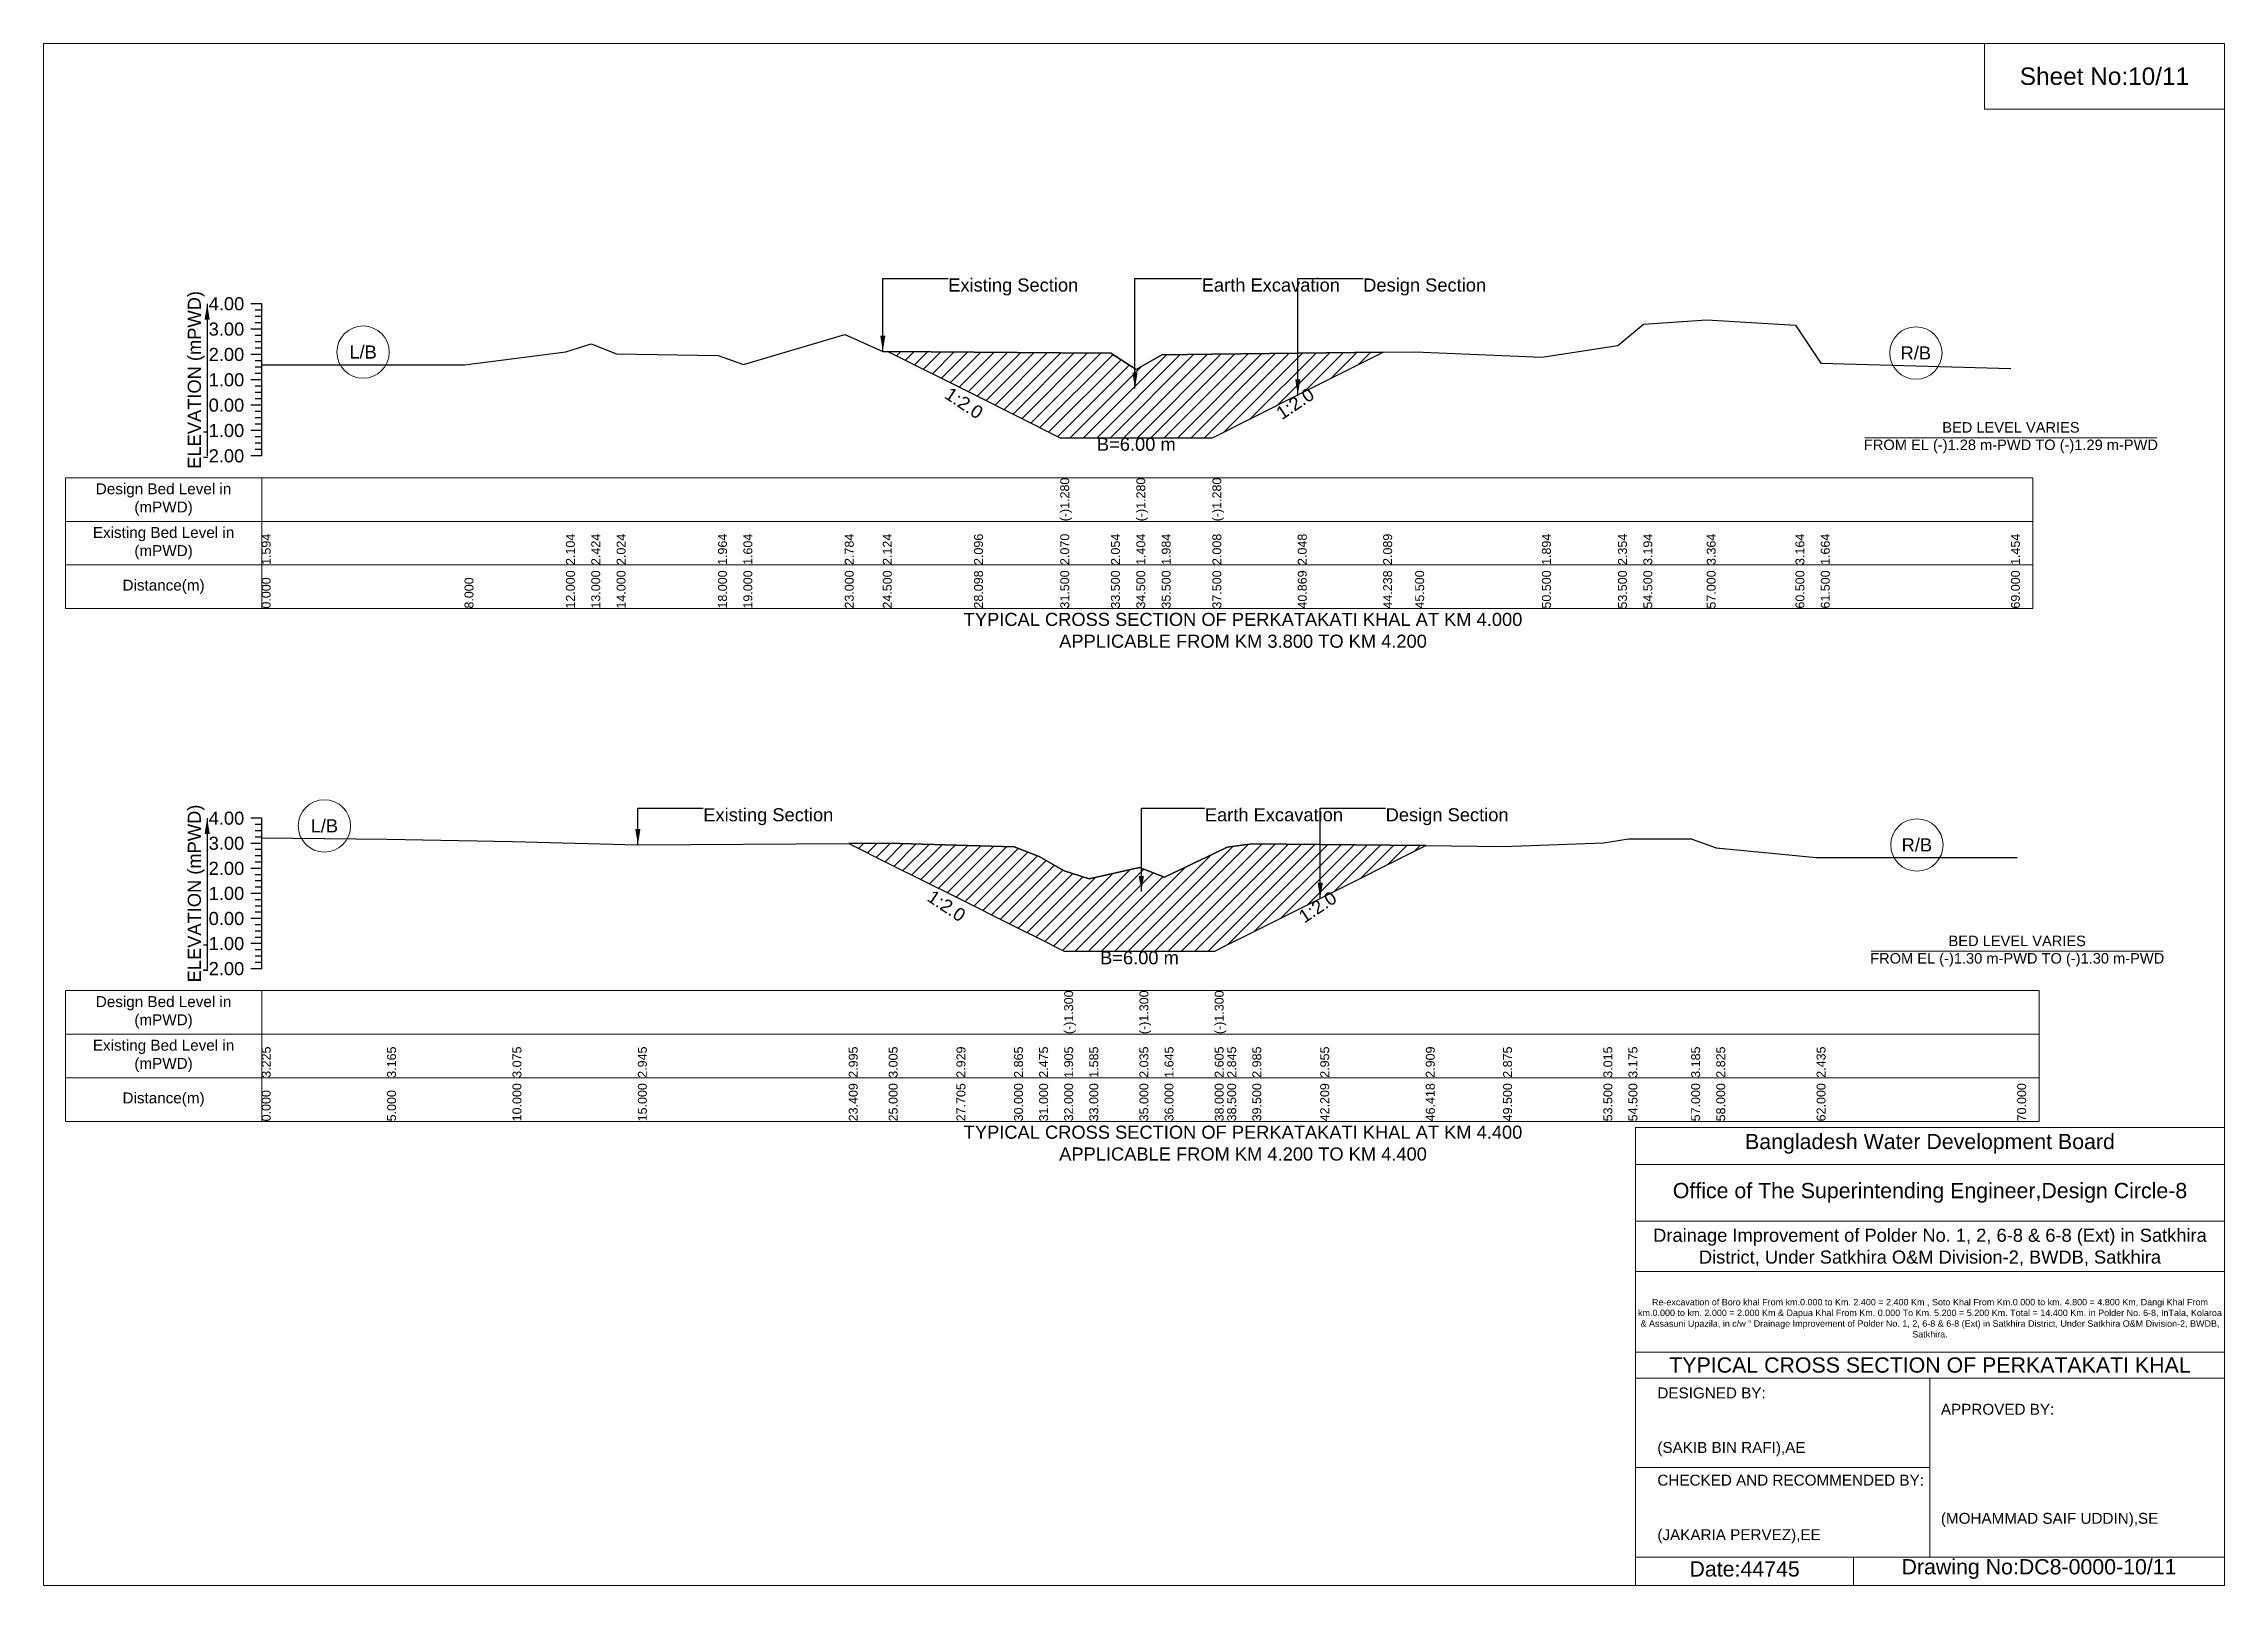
# Model space of a CAD drawing. Header units: inches. Extents: x 91000 to 208000, y -5656 to 20000.
# Drawn here: x 190000 to 198000, y -5656 to 0 of the extents above; entities that cross this region are included whole.
import ezdxf

# ---------------------------------------------------------------- set-up
doc = ezdxf.new("R2010")
doc.units = ezdxf.units.IN
doc.header["$LTSCALE"] = 7
doc.header["$MEASUREMENT"] = 0
for name, color, linetype, lineweight in [('Cross section Data Border', 7, 'Continuous', 9), ('Cross Section Labels', 7, 'Continuous', 9), ('Existing_Bed_Level for Xsection', 7, 'Continuous', 25)]:
    doc.layers.add(name, color=color, linetype=linetype, lineweight=lineweight)
doc.styles.get("Standard").update_dxf_attribs({"font": 'arial.ttf'})
doc.dimstyles.get("Standard").update_dxf_attribs({"dimtxt": 0.18, "dimasz": 0.18, "dimexe": 0.18, "dimexo": 0.0625, "dimgap": 0.09, "dimtad": 0, "dimtih": 1, "dimtoh": 1, "dimdec": 4, "dimzin": 0, "dimdsep": 46, "dimtxsty": 'Standard', "dimcen": 0.09, "dimadec": 0, "dimazin": 0, "dimtfac": 1, "dimtdec": 4, "dimtofl": 0, "dimtmove": 0, "dimatfit": 3, "dimfxl": 1, "dimtolj": 1, "dimtzin": 0, "dimarcsym": 0})

msp = doc.modelspace()

# ---------------------------------------------------------------- texts
at = {"layer": 'Cross section Data Border', "char_height": 40, "width": 640, "attachment_point": 5}
for s, insert in [('Design Bed Level in (mPWD)', (190440, -1672.6)), ('Existing Bed Level in (mPWD)', (190440, -1832.6)), ('Distance(m)', (190440, -1992.6)), ('Design Bed Level in (mPWD)', (190440, -3553.8)), ('Existing Bed Level in (mPWD)', (190440, -3713.8)), ('Distance(m)', (190440, -3873.8))]:
    msp.add_mtext(s, dxfattribs=dict(at, insert=insert))
at = {"layer": 'Cross Section Labels'}
for s, insert, char_height, attachment_point in [('Sheet No:10/11', (197560, -120), 64, 5), ('Existing Section', (193318.5, -861.6), 48, 1), ('Earth Excavation', (194248.5, -861.6), 48, 1), ('Design Section', (194840.8, -861.6), 48, 1), ('L/B', (191172, -1131.8), 48, 5), ('R/B', (196868.2, -1135.1), 48, 5), ('BED LEVEL VARIES ^JFROM EL (-)1.28 m-PWD TO (-)1.29 m-PWD', (197217, -1445.6), 38.4, 5), ('B=6.00 m', (194008.5, -1445.6), 48, 2), ('TYPICAL CROSS SECTION OF PERKATAKATI KHAL AT KM 4.000^JAPPLICABLE FROM KM 3.800 TO KM 4.200', (194400, -2152.6), 48, 5), ('L/B', (191030, -2869.9), 48, 5), ('Existing Section', (192420, -2805), 48, 1), ('Earth Excavation', (194260, -2805), 48, 1), ('Design Section', (194923.2, -2805), 48, 1), ('R/B', (196872, -2939.8), 48, 5), ('BED LEVEL VARIES ^JFROM EL (-)1.30 m-PWD TO (-)1.30 m-PWD', (197240, -3329.4), 38.4, 5), ('B=6.00 m', (194020, -3329.4), 48, 2), ('TYPICAL CROSS SECTION OF PERKATAKATI KHAL AT KM 4.400^JAPPLICABLE FROM KM 4.200 TO KM 4.400', (194400, -4033.8), 48, 5), ('Bangladesh Water Development Board', (196920, -4036), 56, 5), ('Office of The Superintending Engineer,Design Circle-8', (196920, -4216), 56, 5)]:
    msp.add_mtext(s, dxfattribs=dict(at, insert=insert, char_height=char_height, attachment_point=attachment_point))
at = {"layer": 'Cross Section Labels', "char_height": 48, "attachment_point": 2}
for insert, rotation in [((193389.8, -1299), 326.30993), ((194577.6, -1300.6), 33.69007), ((193325.8, -3143.3), 326.30993), ((194660.2, -3147.3), 33.69007)]:
    msp.add_mtext('1:2.0', dxfattribs=dict(at, insert=insert, rotation=rotation))
at = {"layer": 'Cross Section Labels'}
for s, insert, char_height, width, attachment_point in [('Drainage Improvement of Polder No. 1, 2, 6-8 & 6-8 (Ext) in Satkhira District, Under Satkhira O&M Division-2, BWDB, Satkhira', (196920, -4416), 48, 2240, 5), ('Re-excavation of Boro khal From km.0.000 to Km. 2.400 = 2.400 Km , Soto Khal From Km.0.000 to km. 4.800 = 4.800 Km, Dangi Khal From km.0.000 to km. 2.000 = 2.000 Km & Dapua Khal From Km. 0.000 To Km. 5.200 = 5.200 Km. Total = 14.400 Km. in Polder No. 6-8, InTala, Kolaroa & Assasuni Upazila, in c/w “ Drainage Improvement of Polder No. 1, 2, 6-8 & 6-8 (Ext) in Satkhira District, Under Satkhira O&M Division-2, BWDB, Satkhira.', (196920, -4676), 23.565, 2160, 5), ('TYPICAL CROSS SECTION OF PERKATAKATI KHAL', (196920, -4848), 56, 2240, 5), ('DESIGNED BY:^J^J^J(SAKIB BIN RAFI),AE', (195920, -5056), 40, 1120, 4), ('APPROVED BY:^J^J^J^J^J^J(MOHAMMAD SAIF UDDIN),SE', (196960, -5216), 40, 1120, 4), ('CHECKED AND RECOMMENDED BY:^J^J^J(JAKARIA PERVEZ),EE', (195920, -5376), 40, 1120, 4), ('Date:44745', (196240, -5596), 56, 1120, 5), ('Drawing No:DC8-0000-10/11', (197320, -5596), 56, 1760, 5)]:
    msp.add_mtext(s, dxfattribs=dict(at, insert=insert, char_height=char_height, width=width, attachment_point=attachment_point))
at = {"layer": 'Existing_Bed_Level for Xsection', "rotation": 90}
for s, insert, char_height, attachment_point in [('ELEVATION (mPWD)', (190560, -1233.6), 48, 5), ('(-)1.280', (193729.5, -1752.6), 32.8, 1), ('(-)1.280', (194008.5, -1752.6), 32.8, 1), ('(-)1.280', (194287.5, -1752.6), 32.8, 1), ('1.594', (190800, -1912.6), 32.8, 1), ('2.104', (191916, -1912.6), 32.8, 1), ('2.424', (192009, -1912.6), 32.8, 1), ('2.024', (192102, -1912.6), 32.8, 1), ('1.964', (192474, -1912.6), 32.8, 1), ('1.604', (192567, -1912.6), 32.8, 1), ('2.784', (192939, -1912.6), 32.8, 1), ('2.124', (193078.5, -1912.6), 32.8, 1), ('2.096', (193413.1, -1912.6), 32.8, 1), ('2.070', (193729.5, -1912.6), 32.8, 1), ('2.054', (193915.5, -1912.6), 32.8, 1), ('1.404', (194008.5, -1912.6), 32.8, 1), ('1.984', (194101.5, -1912.6), 32.8, 1), ('2.008', (194287.5, -1912.6), 32.8, 1), ('2.048', (194600.8, -1912.6), 32.8, 1), ('2.089', (194914.1, -1912.6), 32.8, 1), ('1.894', (195496.5, -1912.6), 32.8, 1), ('2.354', (195775.5, -1912.6), 32.8, 1), ('3.194', (195868.5, -1912.6), 32.8, 1), ('3.364', (196101, -1912.6), 32.8, 1), ('3.164', (196426.5, -1912.6), 32.8, 1), ('1.664', (196519.5, -1912.6), 32.8, 1), ('1.454', (197217, -1912.6), 32.8, 1), ('0.000', (190800, -2072.6), 32.8, 1), ('8.000', (191544, -2072.6), 32.8, 1), ('12.000', (191916, -2072.6), 32.8, 1), ('13.000', (192009, -2072.6), 32.8, 1), ('14.000', (192102, -2072.6), 32.8, 1), ('18.000', (192474, -2072.6), 32.8, 1), ('19.000', (192567, -2072.6), 32.8, 1), ('23.000', (192939, -2072.6), 32.8, 1), ('24.500', (193078.5, -2072.6), 32.8, 1), ('28.098', (193413.1, -2072.6), 32.8, 1), ('31.500', (193729.5, -2072.6), 32.8, 1), ('33.500', (193915.5, -2072.6), 32.8, 1), ('34.500', (194008.5, -2072.6), 32.8, 1), ('35.500', (194101.5, -2072.6), 32.8, 1), ('37.500', (194287.5, -2072.6), 32.8, 1), ('40.869', (194600.8, -2072.6), 32.8, 1), ('44.238', (194914.1, -2072.6), 32.8, 1), ('45.500', (195031.5, -2072.6), 32.8, 1), ('50.500', (195496.5, -2072.6), 32.8, 1), ('53.500', (195775.5, -2072.6), 32.8, 1), ('54.500', (195868.5, -2072.6), 32.8, 1), ('57.000', (196101, -2072.6), 32.8, 1), ('60.500', (196426.5, -2072.6), 32.8, 1), ('61.500', (196519.5, -2072.6), 32.8, 1), ('69.000', (197217, -2072.6), 32.8, 1), ('ELEVATION (mPWD)', (190560, -3117.8), 48, 5), ('(-)1.300', (193744, -3633.8), 32.8, 1), ('(-)1.300', (194020, -3633.8), 32.8, 1), ('(-)1.300', (194296, -3633.8), 32.8, 1), ('3.225', (190800, -3793.8), 32.8, 1), ('3.165', (191260, -3793.8), 32.8, 1), ('3.075', (191720, -3793.8), 32.8, 1), ('2.945', (192180, -3793.8), 32.8, 1), ('2.995', (192953.6, -3793.8), 32.8, 1), ('3.005', (193100, -3793.8), 32.8, 1), ('2.929', (193348.8, -3793.8), 32.8, 1), ('2.865', (193560, -3793.8), 32.8, 1), ('2.475', (193652, -3793.8), 32.8, 1), ('1.905', (193744, -3793.8), 32.8, 1), ('1.585', (193836, -3793.8), 32.8, 1), ('2.035', (194020, -3793.8), 32.8, 1), ('1.645', (194112, -3793.8), 32.8, 1), ('2.605', (194296, -3793.8), 32.8, 1), ('2.845', (194342, -3793.8), 32.8, 1), ('2.985', (194434, -3793.8), 32.8, 1), ('2.955', (194683.2, -3793.8), 32.8, 1), ('2.909', (195070.4, -3793.8), 32.8, 1), ('2.875', (195354, -3793.8), 32.8, 1), ('3.015', (195722, -3793.8), 32.8, 1), ('3.175', (195814, -3793.8), 32.8, 1), ('3.185', (196044, -3793.8), 32.8, 1), ('2.825', (196136, -3793.8), 32.8, 1), ('2.435', (196504, -3793.8), 32.8, 1), ('10.000', (191720, -3953.8), 32.8, 1), ('15.000', (192180, -3953.8), 32.8, 1), ('23.409', (192953.6, -3953.8), 32.8, 1), ('25.000', (193100, -3953.8), 32.8, 1), ('27.705', (193348.8, -3953.8), 32.8, 1), ('30.000', (193560, -3953.8), 32.8, 1), ('31.000', (193652, -3953.8), 32.8, 1), ('32.000', (193744, -3953.8), 32.8, 1), ('33.000', (193836, -3953.8), 32.8, 1), ('35.000', (194020, -3953.8), 32.8, 1), ('36.000', (194112, -3953.8), 32.8, 1), ('38.000', (194296, -3953.8), 32.8, 1), ('38.500', (194342, -3953.8), 32.8, 1), ('39.500', (194434, -3953.8), 32.8, 1), ('42.209', (194683.2, -3953.8), 32.8, 1), ('46.418', (195070.4, -3953.8), 32.8, 1), ('49.500', (195354, -3953.8), 32.8, 1), ('53.500', (195722, -3953.8), 32.8, 1), ('54.500', (195814, -3953.8), 32.8, 1), ('57.000', (196044, -3953.8), 32.8, 1), ('58.000', (196136, -3953.8), 32.8, 1), ('62.000', (196504, -3953.8), 32.8, 1), ('70.000', (197240, -3953.8), 32.8, 1), ('0.000', (190800, -3953.8), 32.8, 1), ('5.000', (191260, -3953.8), 32.8, 1)]:
    msp.add_mtext(s, dxfattribs=dict(at, insert=insert, char_height=char_height, attachment_point=attachment_point))
at = {"layer": 'Existing_Bed_Level for Xsection', "char_height": 48, "attachment_point": 6}
for s, insert in [('4.00', (190736, -954.6)), ('3.00', (190736, -1047.6)), ('2.00', (190736, -1140.6)), ('1.00', (190736, -1233.6)), ('0.00', (190736, -1326.6)), ('-1.00', (190736, -1419.6)), ('-2.00', (190736, -1512.6)), ('4.00', (190736, -2841.8)), ('3.00', (190736, -2933.8)), ('2.00', (190736, -3025.8)), ('1.00', (190736, -3117.8)), ('0.00', (190736, -3209.8)), ('-1.00', (190736, -3301.8)), ('-2.00', (190736, -3393.8))]:
    msp.add_mtext(s, dxfattribs=dict(at, insert=insert))

# ---------------------------------------------------------------- hatches: boundary and pattern name
at = {"layer": 'Existing_Bed_Level for Xsection'}
h = msp.add_hatch(dxfattribs=at)
h.set_pattern_fill('ANSI31', color=256, scale=279, style=0)
h.paths.add_polyline_path([(193096.6, -1129.2), (193413.1, -1287.4), (193729.5, -1445.6), (193915.5, -1445.6), (194008.5, -1445.6), (194101.5, -1445.6), (194287.5, -1445.6), (194600.8, -1289), (194914.1, -1132.3), (194600.8, -1136.1), (194287.5, -1139.8), (194101.5, -1142.1), (194008.5, -1196), (193915.5, -1135.5), (193729.5, -1134.1), (193413.1, -1131.6)])
h = msp.add_hatch(dxfattribs=at)
h.set_pattern_fill('ANSI31', color=256, scale=276, style=0)
h.paths.add_polyline_path([(192953.6, -2934.2), (193100, -3007.4), (193348.8, -3131.8), (193560, -3237.4), (193652, -3283.4), (193744, -3329.4), (193836, -3329.4), (194020, -3329.4), (194112, -3329.4), (194296, -3329.4), (194342, -3306.4), (194434, -3260.4), (194683.2, -3135.8), (195070.4, -2942.2), (194683.2, -2937.9), (194434, -2935.2), (194342, -2948.1), (194296, -2970.2), (194112, -3058.5), (194020, -3022.6), (193836, -3064), (193744, -3034.6), (193652, -2982.1), (193560, -2946.2), (193348.8, -2940.3), (193100, -2933.4)])

# ---------------------------------------------------------------- linework, layer by layer
at = {"layer": 'Cross section Data Border'}
for points in [[(190080, -1592.6), (197297, -1592.6), (197297, -2072.6), (190080, -2072.6)], [(190080, -3473.8), (197320, -3473.8), (197320, -3953.8), (190080, -3953.8)]]:
    msp.add_lwpolyline(points, close=True, dxfattribs=at)
for points in [[(190800, -1592.6), (190800, -2072.6)], [(190080, -1752.6), (197297, -1752.6)], [(190080, -1912.6), (197297, -1912.6)], [(190800, -3473.8), (190800, -3953.8)], [(190080, -3633.8), (197320, -3633.8)], [(190080, -3793.8), (197320, -3793.8)]]:
    msp.add_lwpolyline(points, dxfattribs=at)
at = {"layer": 'Cross Section Labels'}
for points in [[(190000, 0), (198000, 0), (198000, -5656), (190000, -5656)], [(197120, 0), (198000, 0), (198000, -240), (197120, -240)]]:
    msp.add_lwpolyline(points, close=True, dxfattribs=at)
for points in [[(196681.2, -1445.6), (197752.8, -1445.6)], [(196704.2, -3329.4), (197775.8, -3329.4)], [(195840, -5656), (195840, -3976), (198000, -3976)], [(195840, -4112), (198000, -4112)], [(195840, -4320), (198000, -4320)], [(195840, -4504), (198000, -4504)], [(195840, -4800), (198000, -4800)], [(195840, -4896), (198000, -4896)], [(196920, -4896), (196920, -5552)], [(195840, -5224), (196920, -5224)], [(195840, -5552), (198000, -5552)], [(196640, -5552), (196640, -5656)]]:
    msp.add_lwpolyline(points, dxfattribs=at)
for centre in [(191172, -1131.8), (196868.2, -1135.1), (191030, -2869.9), (196872, -2939.8)]:
    msp.add_circle(centre, 96, dxfattribs=at)
at = {"layer": 'Existing_Bed_Level for Xsection'}
for points in [[(190800, -954.6), (190760, -954.6)], [(190800, -1512.6), (190800, -1419.6), (190800, -1326.6), (190800, -1233.6), (190800, -1140.6), (190800, -1047.6), (190800, -954.6)], [(190800, -977.8), (190776, -977.8)], [(190800, -1001.1), (190776, -1001.1)], [(190800, -1024.3), (190776, -1024.3)], [(190800, -1178.3), (191544, -1178.3), (191916, -1130.9), (192009, -1101.1), (192102, -1138.3), (192474, -1143.9), (192567, -1177.4), (192939, -1067.7), (193078.5, -1129), (193096.6, -1129.2), (193413.1, -1131.6), (193729.5, -1134.1), (193729.5, -1134.1), (193915.5, -1135.5), (194008.5, -1196), (194008.5, -1196), (194101.5, -1142.1), (194287.5, -1139.8), (194287.5, -1139.8), (194600.8, -1136.1), (194914.1, -1132.3), (195031.5, -1130.9), (195496.5, -1150.4), (195775.5, -1107.7), (195868.5, -1029.5), (196101, -1013.7), (196426.5, -1032.3), (196519.5, -1171.8), (197217, -1191.3)], [(190800, -1047.6), (190760, -1047.6)], [(190800, -1070.8), (190776, -1070.8)], [(190800, -1094.1), (190776, -1094.1)], [(190800, -1117.3), (190776, -1117.3)], [(190800, -1140.6), (190760, -1140.6)], [(190800, -1163.8), (190776, -1163.8)], [(190800, -1187.1), (190776, -1187.1)], [(190800, -1233.6), (190760, -1233.6)], [(190800, -1210.3), (190776, -1210.3)], [(190800, -1256.8), (190776, -1256.8)], [(190800, -1326.6), (190760, -1326.6)], [(190800, -1280.1), (190776, -1280.1)], [(190800, -1303.3), (190776, -1303.3)], [(190800, -1349.8), (190776, -1349.8)], [(190800, -1419.6), (190760, -1419.6)], [(190800, -1373.1), (190776, -1373.1)], [(190800, -1396.3), (190776, -1396.3)], [(190800, -1512.6), (190760, -1512.6)], [(190800, -1442.8), (190776, -1442.8)], [(190800, -1466.1), (190776, -1466.1)], [(190800, -1489.3), (190776, -1489.3)], [(190800, -2841.8), (190760, -2841.8)], [(190800, -2864.8), (190776, -2864.8)], [(190800, -3393.8), (190800, -3301.8), (190800, -3209.8), (190800, -3117.8), (190800, -3025.8), (190800, -2933.8), (190800, -2841.8)], [(190800, -2933.8), (190760, -2933.8)], [(190800, -2887.8), (190776, -2887.8)], [(190800, -2910.8), (190776, -2910.8)], [(190800, -2956.8), (190776, -2956.8)], [(190800, -2913.1), (191260, -2918.6), (191720, -2926.9), (192180, -2938.9), (192953.6, -2934.2), (193100, -2933.4), (193348.8, -2940.3), (193560, -2946.2), (193652, -2982.1), (193744, -3034.6), (193744, -3034.6), (193836, -3064), (194020, -3022.6), (194020, -3022.6), (194112, -3058.5), (194296, -2970.2), (194296, -2970.2), (194342, -2948.1), (194434, -2935.2), (194683.2, -2937.9), (195070.4, -2942.2), (195354, -2945.3), (195722, -2932.4), (195814, -2917.7), (196044, -2916.8), (196136, -2949.9), (196504, -2985.8), (197240, -2985.8)], [(190800, -3025.8), (190760, -3025.8)], [(190800, -2979.8), (190776, -2979.8)], [(190800, -3002.8), (190776, -3002.8)], [(190800, -3117.8), (190760, -3117.8)], [(190800, -3048.8), (190776, -3048.8)], [(190800, -3071.8), (190776, -3071.8)], [(190800, -3094.8), (190776, -3094.8)], [(190800, -3140.8), (190776, -3140.8)], [(190800, -3163.8), (190776, -3163.8)], [(190800, -3186.8), (190776, -3186.8)], [(190800, -3209.8), (190760, -3209.8)], [(190800, -3232.8), (190776, -3232.8)], [(190800, -3255.8), (190776, -3255.8)], [(190800, -3278.8), (190776, -3278.8)], [(190800, -3301.8), (190760, -3301.8)], [(190800, -3324.8), (190776, -3324.8)], [(190800, -3347.8), (190776, -3347.8)], [(190800, -3393.8), (190760, -3393.8)], [(190800, -3370.8), (190776, -3370.8)]]:
    msp.add_lwpolyline(points, dxfattribs=at)
for points in [[(193096.6, -1129.2), (193413.1, -1287.4), (193729.5, -1445.6), (193729.5, -1445.6), (193915.5, -1445.6), (194008.5, -1445.6), (194008.5, -1445.6), (194101.5, -1445.6), (194287.5, -1445.6), (194287.5, -1445.6), (194600.8, -1289), (194914.1, -1132.3), (194600.8, -1136.1), (194287.5, -1139.8), (194287.5, -1139.8), (194101.5, -1142.1), (194008.5, -1196), (194008.5, -1196), (193915.5, -1135.5), (193729.5, -1134.1), (193729.5, -1134.1), (193413.1, -1131.6)], [(192953.6, -2934.2), (192953.6, -2934.2), (193100, -3007.4), (193348.8, -3131.8), (193560, -3237.4), (193652, -3283.4), (193744, -3329.4), (193744, -3329.4), (193836, -3329.4), (194020, -3329.4), (194020, -3329.4), (194112, -3329.4), (194296, -3329.4), (194296, -3329.4), (194342, -3306.4), (194434, -3260.4), (194683.2, -3135.8), (195070.4, -2942.2), (194683.2, -2937.9), (194434, -2935.2), (194342, -2948.1), (194296, -2970.2), (194296, -2970.2), (194112, -3058.5), (194020, -3022.6), (194020, -3022.6), (193836, -3064), (193744, -3034.6), (193744, -3034.6), (193652, -2982.1), (193560, -2946.2), (193348.8, -2940.3), (193100, -2933.4), (192953.6, -2934.2)]]:
    msp.add_lwpolyline(points, close=True, dxfattribs=at)

msp.set_redraw_order([(e.dxf.handle, doc.entitydb.next_handle()) for e in msp.query("TEXT MTEXT ATTDEF DIMENSION ARC_DIMENSION")])  # texts and dimensions are drawn at this point

# ---------------------------------------------------------------- leaders
at = {"layer": 'Cross Section Labels', "annotation_type": 0, "has_hookline": 1, "hookline_direction": 0}
for points, text_width in [([(193078.5, -1129), (193078.5, -861.6), (193318.4, -861.6)], 467.2), ([(194003.6, -1264.7), (194003.6, -861.6), (194248.4, -861.6)], 497), ([(194600.8, -1289), (194600.8, -861.6), (194840.7, -861.6)], 441.2), ([(192180, -2938.9), (192180, -2805), (192419.9, -2805)], 467.2), ([(194027, -3110.9), (194027, -2805), (194259.9, -2805)], 497), ([(194683.2, -3135.8), (194683.2, -2805), (194923.1, -2805)], 441.2)]:
    msp.add_leader(points, dimstyle='Standard', override={"dimasz": 57.6}, dxfattribs=dict(at, text_width=text_width))
at = {"layer": 'Existing_Bed_Level for Xsection'}
for points in [[(190600, -954.6), (190600, -1512.6)], [(190600, -2841.8), (190600, -3393.8)]]:
    msp.add_leader(points, dimstyle='Standard', override={"dimasz": 57.6}, dxfattribs=at)

doc.saveas('drawing.dxf')
